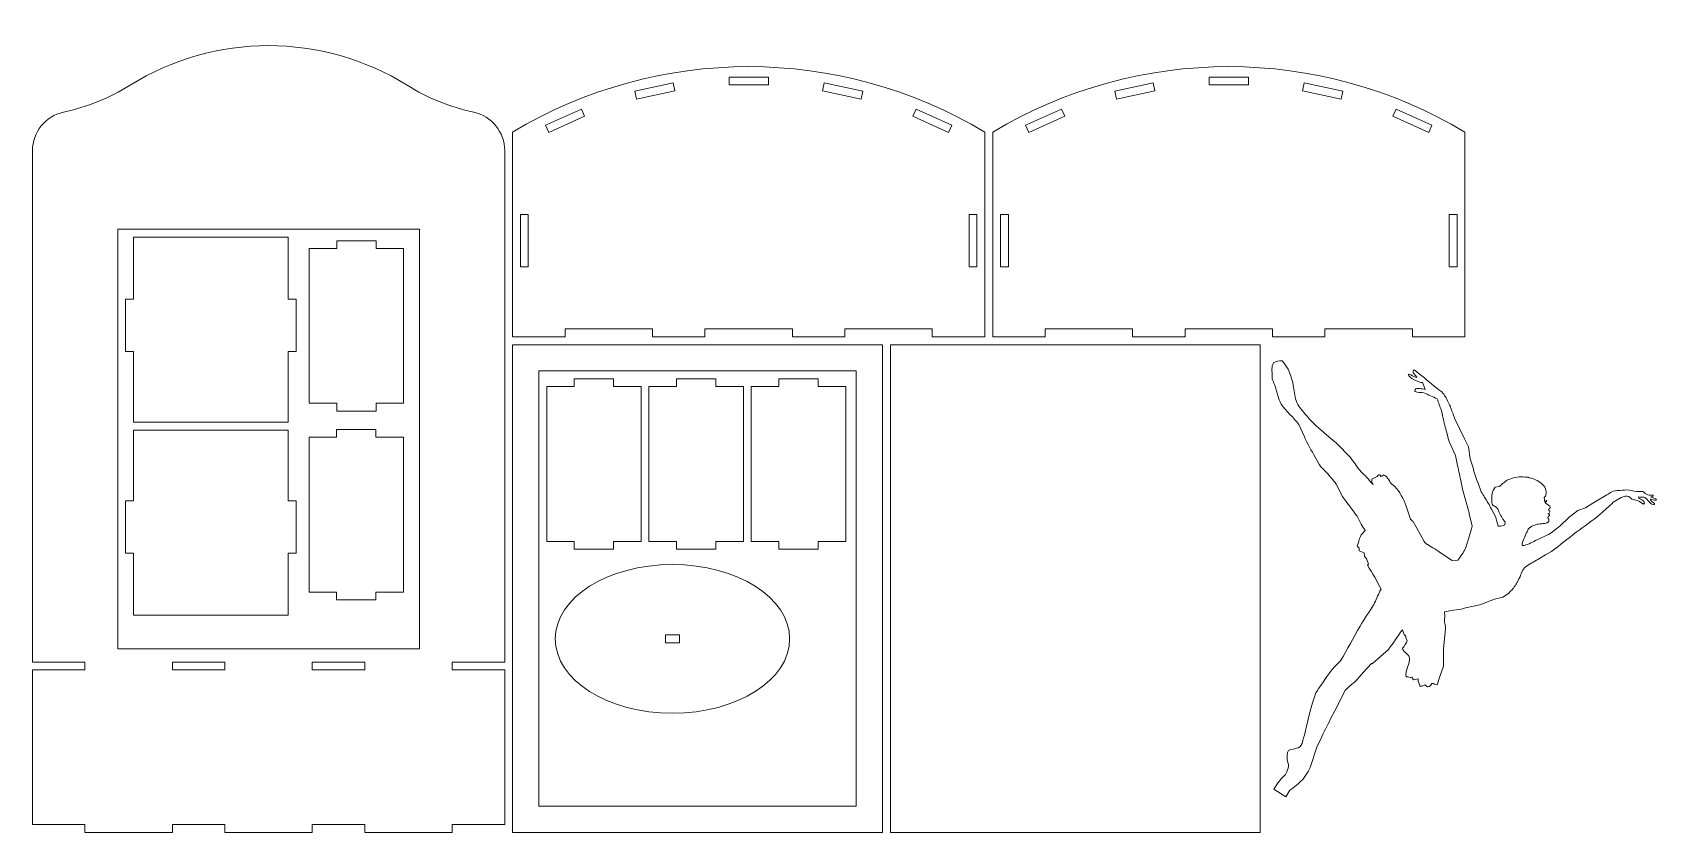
# Model space of a CAD drawing. Header units: millimetres. Extents: x -310 to 310, y -150 to 155.
import ezdxf

# ---------------------------------------------------------------- set-up
doc = ezdxf.new("R2010")
doc.units = ezdxf.units.MM
doc.header["$MEASUREMENT"] = 0
doc.layers.add('Layer 1', color=7, linetype='Continuous')

msp = doc.modelspace()

# ---------------------------------------------------------------- linework, layer by layer
at = {"layer": 'Layer 1', "color": 250, "lineweight": 20}
for points, knots in [([(-129.5221, -147), (-129.5221, -147), (-129.5221, -88), (-129.5221, -88), (-129.5221, -88), (-129.5221, -88), (-149.5221, -88), (-149.5221, -88), (-149.5221, -88), (-149.5221, -88), (-149.5221, -85), (-149.5221, -85), (-149.5221, -85), (-149.5221, -85), (-129.5221, -85), (-129.5221, -85), (-129.5221, -85), (-129.5221, -85), (-129.5221, 109.9851), (-129.5221, 109.9851), (-129.5221, 109.9851), (-129.5221, 117.0475), (-134.4486, 123.1533), (-141.3514, 124.6461), (-141.3514, 124.6461), (-150.3272, 126.5873), (-158.9018, 130.0594), (-166.6993, 134.9103), (-166.6993, 134.9103), (-199.0407, 155.0299), (-240.0035, 155.0299), (-272.3449, 134.9103), (-272.3449, 134.9103), (-280.1424, 130.0594), (-288.717, 126.5873), (-297.6928, 124.6461), (-297.6928, 124.6461), (-304.5956, 123.1533), (-309.5221, 117.0475), (-309.5221, 109.9851), (-309.5221, 109.9851), (-309.5221, 109.9851), (-309.5221, -85), (-309.5221, -85), (-309.5221, -85), (-309.5221, -85), (-289.5221, -85), (-289.5221, -85), (-289.5221, -85), (-289.5221, -85), (-289.5221, -88), (-289.5221, -88), (-289.5221, -88), (-289.5221, -88), (-309.5221, -88), (-309.5221, -88), (-309.5221, -88), (-309.5221, -88), (-309.5221, -147), (-309.5221, -147), (-309.5221, -147), (-309.5221, -147), (-289.5221, -147), (-289.5221, -147), (-289.5221, -147), (-289.5221, -147), (-289.5221, -150), (-289.5221, -150), (-289.5221, -150), (-289.5221, -150), (-256.1888, -150), (-256.1888, -150), (-256.1888, -150), (-256.1888, -150), (-256.1888, -147), (-256.1888, -147), (-256.1888, -147), (-256.1888, -147), (-236.1888, -147), (-236.1888, -147), (-236.1888, -147), (-236.1888, -147), (-236.1888, -150), (-236.1888, -150), (-236.1888, -150), (-236.1888, -150), (-202.8554, -150), (-202.8554, -150), (-202.8554, -150), (-202.8554, -150), (-202.8554, -147), (-202.8554, -147), (-202.8554, -147), (-202.8554, -147), (-182.8554, -147), (-182.8554, -147), (-182.8554, -147), (-182.8554, -147), (-182.8554, -150), (-182.8554, -150), (-182.8554, -150), (-182.8554, -150), (-149.5221, -150), (-149.5221, -150), (-149.5221, -150), (-149.5221, -150), (-149.5221, -147), (-149.5221, -147), (-149.5221, -147), (-149.5221, -147), (-129.5221, -147), (-129.5221, -147)], [0, 0, 0, 0, 0.03448276, 0.03448276, 0.03448276, 0.03448276, 0.06896552, 0.06896552, 0.06896552, 0.06896552, 0.10344828, 0.10344828, 0.10344828, 0.10344828, 0.13793103, 0.13793103, 0.13793103, 0.13793103, 0.17241379, 0.17241379, 0.17241379, 0.17241379, 0.20689655, 0.20689655, 0.20689655, 0.20689655, 0.24137931, 0.24137931, 0.24137931, 0.24137931, 0.27586207, 0.27586207, 0.27586207, 0.27586207, 0.31034483, 0.31034483, 0.31034483, 0.31034483, 0.34482759, 0.34482759, 0.34482759, 0.34482759, 0.37931034, 0.37931034, 0.37931034, 0.37931034, 0.4137931, 0.4137931, 0.4137931, 0.4137931, 0.44827586, 0.44827586, 0.44827586, 0.44827586, 0.48275862, 0.48275862, 0.48275862, 0.48275862, 0.51724138, 0.51724138, 0.51724138, 0.51724138, 0.55172414, 0.55172414, 0.55172414, 0.55172414, 0.5862069, 0.5862069, 0.5862069, 0.5862069, 0.62068966, 0.62068966, 0.62068966, 0.62068966, 0.65517241, 0.65517241, 0.65517241, 0.65517241, 0.68965517, 0.68965517, 0.68965517, 0.68965517, 0.72413793, 0.72413793, 0.72413793, 0.72413793, 0.75862069, 0.75862069, 0.75862069, 0.75862069, 0.79310345, 0.79310345, 0.79310345, 0.79310345, 0.82758621, 0.82758621, 0.82758621, 0.82758621, 0.86206897, 0.86206897, 0.86206897, 0.86206897, 0.89655172, 0.89655172, 0.89655172, 0.89655172, 0.93103448, 0.93103448, 0.93103448, 0.93103448, 1, 1, 1, 1]), ([(53.4779, 117), (53.4779, 117), (53.4779, 39), (53.4779, 39), (53.4779, 39), (53.4779, 39), (33.4779, 39), (33.4779, 39), (33.4779, 39), (33.4779, 39), (33.4779, 42), (33.4779, 42), (33.4779, 42), (33.4779, 42), (0.1446, 42), (0.1446, 42), (0.1446, 42), (0.1446, 42), (0.1446, 39), (0.1446, 39), (0.1446, 39), (0.1446, 39), (-19.8554, 39), (-19.8554, 39), (-19.8554, 39), (-19.8554, 39), (-19.8554, 42), (-19.8554, 42), (-19.8554, 42), (-19.8554, 42), (-53.1888, 42), (-53.1888, 42), (-53.1888, 42), (-53.1888, 42), (-53.1888, 39), (-53.1888, 39), (-53.1888, 39), (-53.1888, 39), (-73.1888, 39), (-73.1888, 39), (-73.1888, 39), (-73.1888, 39), (-73.1888, 42), (-73.1888, 42), (-73.1888, 42), (-73.1888, 42), (-106.5221, 42), (-106.5221, 42), (-106.5221, 42), (-106.5221, 42), (-106.5221, 39), (-106.5221, 39), (-106.5221, 39), (-106.5221, 39), (-126.5221, 39), (-126.5221, 39), (-126.5221, 39), (-126.5221, 39), (-126.5221, 117), (-126.5221, 117), (-126.5221, 117), (-71.1517, 150.3333), (-1.8925, 150.3333), (53.4779, 117)], [0, 0, 0, 0, 0.05882353, 0.05882353, 0.05882353, 0.05882353, 0.11764706, 0.11764706, 0.11764706, 0.11764706, 0.17647059, 0.17647059, 0.17647059, 0.17647059, 0.23529412, 0.23529412, 0.23529412, 0.23529412, 0.29411765, 0.29411765, 0.29411765, 0.29411765, 0.35294118, 0.35294118, 0.35294118, 0.35294118, 0.41176471, 0.41176471, 0.41176471, 0.41176471, 0.47058824, 0.47058824, 0.47058824, 0.47058824, 0.52941176, 0.52941176, 0.52941176, 0.52941176, 0.58823529, 0.58823529, 0.58823529, 0.58823529, 0.64705882, 0.64705882, 0.64705882, 0.64705882, 0.70588235, 0.70588235, 0.70588235, 0.70588235, 0.76470588, 0.76470588, 0.76470588, 0.76470588, 0.82352941, 0.82352941, 0.82352941, 0.82352941, 0.88235294, 0.88235294, 0.88235294, 0.88235294, 1, 1, 1, 1]), ([(56.4779, 117), (56.4779, 117), (56.4779, 39), (56.4779, 39), (56.4779, 39), (56.4779, 39), (76.4779, 39), (76.4779, 39), (76.4779, 39), (76.4779, 39), (76.4779, 42), (76.4779, 42), (76.4779, 42), (76.4779, 42), (109.8112, 42), (109.8112, 42), (109.8112, 42), (109.8112, 42), (109.8112, 39), (109.8112, 39), (109.8112, 39), (109.8112, 39), (129.8112, 39), (129.8112, 39), (129.8112, 39), (129.8112, 39), (129.8112, 42), (129.8112, 42), (129.8112, 42), (129.8112, 42), (163.1446, 42), (163.1446, 42), (163.1446, 42), (163.1446, 42), (163.1446, 39), (163.1446, 39), (163.1446, 39), (163.1446, 39), (183.1446, 39), (183.1446, 39), (183.1446, 39), (183.1446, 39), (183.1446, 42), (183.1446, 42), (183.1446, 42), (183.1446, 42), (216.4779, 42), (216.4779, 42), (216.4779, 42), (216.4779, 42), (216.4779, 39), (216.4779, 39), (216.4779, 39), (216.4779, 39), (236.4779, 39), (236.4779, 39), (236.4779, 39), (236.4779, 39), (236.4779, 117), (236.4779, 117), (236.4779, 117), (181.1075, 150.3333), (111.8483, 150.3333), (56.4779, 117)], [0, 0, 0, 0, 0.05882353, 0.05882353, 0.05882353, 0.05882353, 0.11764706, 0.11764706, 0.11764706, 0.11764706, 0.17647059, 0.17647059, 0.17647059, 0.17647059, 0.23529412, 0.23529412, 0.23529412, 0.23529412, 0.29411765, 0.29411765, 0.29411765, 0.29411765, 0.35294118, 0.35294118, 0.35294118, 0.35294118, 0.41176471, 0.41176471, 0.41176471, 0.41176471, 0.47058824, 0.47058824, 0.47058824, 0.47058824, 0.52941176, 0.52941176, 0.52941176, 0.52941176, 0.58823529, 0.58823529, 0.58823529, 0.58823529, 0.64705882, 0.64705882, 0.64705882, 0.64705882, 0.70588235, 0.70588235, 0.70588235, 0.70588235, 0.76470588, 0.76470588, 0.76470588, 0.76470588, 0.82352941, 0.82352941, 0.82352941, 0.82352941, 0.88235294, 0.88235294, 0.88235294, 0.88235294, 1, 1, 1, 1]), ([(-44.0221, 135.0528), (-44.0221, 135.0528), (-29.0221, 135.0528), (-29.0221, 135.0528), (-29.0221, 135.0528), (-29.0221, 135.0528), (-29.0221, 138.0528), (-29.0221, 138.0528), (-29.0221, 138.0528), (-29.0221, 138.0528), (-44.0221, 138.0528), (-44.0221, 138.0528), (-44.0221, 138.0528), (-44.0221, 138.0528), (-44.0221, 135.0528), (-44.0221, 135.0528)], [0, 0, 0, 0, 0.2, 0.2, 0.2, 0.2, 0.4, 0.4, 0.4, 0.4, 0.6, 0.6, 0.6, 0.6, 1, 1, 1, 1]), ([(153.9779, 135.0528), (153.9779, 135.0528), (138.9779, 135.0528), (138.9779, 135.0528), (138.9779, 135.0528), (138.9779, 135.0528), (138.9779, 138.0528), (138.9779, 138.0528), (138.9779, 138.0528), (138.9779, 138.0528), (153.9779, 138.0528), (153.9779, 138.0528), (153.9779, 138.0528), (153.9779, 138.0528), (153.9779, 135.0528), (153.9779, 135.0528)], [0, 0, 0, 0, 0.2, 0.2, 0.2, 0.2, 0.4, 0.4, 0.4, 0.4, 0.6, 0.6, 0.6, 0.6, 1, 1, 1, 1]), ([(-79.3439, 129.6619), (-79.3439, 129.6619), (-64.6843, 132.8393), (-64.6843, 132.8393), (-64.6843, 132.8393), (-64.6843, 132.8393), (-65.3198, 135.7712), (-65.3198, 135.7712), (-65.3198, 135.7712), (-65.3198, 135.7712), (-79.9794, 132.5938), (-79.9794, 132.5938), (-79.9794, 132.5938), (-79.9794, 132.5938), (-79.3439, 129.6619), (-79.3439, 129.6619)], [0, 0, 0, 0, 0.2, 0.2, 0.2, 0.2, 0.4, 0.4, 0.4, 0.4, 0.6, 0.6, 0.6, 0.6, 1, 1, 1, 1]), ([(-8.3599, 132.8393), (-8.3599, 132.8393), (6.2997, 129.6619), (6.2997, 129.6619), (6.2997, 129.6619), (6.2997, 129.6619), (6.9352, 132.5938), (6.9352, 132.5938), (6.9352, 132.5938), (6.9352, 132.5938), (-7.7244, 135.7712), (-7.7244, 135.7712), (-7.7244, 135.7712), (-7.7244, 135.7712), (-8.3599, 132.8393), (-8.3599, 132.8393)], [0, 0, 0, 0, 0.2, 0.2, 0.2, 0.2, 0.4, 0.4, 0.4, 0.4, 0.6, 0.6, 0.6, 0.6, 1, 1, 1, 1]), ([(118.3157, 132.8393), (118.3157, 132.8393), (103.6561, 129.6619), (103.6561, 129.6619), (103.6561, 129.6619), (103.6561, 129.6619), (103.0206, 132.5938), (103.0206, 132.5938), (103.0206, 132.5938), (103.0206, 132.5938), (117.6802, 135.7712), (117.6802, 135.7712), (117.6802, 135.7712), (117.6802, 135.7712), (118.3157, 132.8393), (118.3157, 132.8393)], [0, 0, 0, 0, 0.2, 0.2, 0.2, 0.2, 0.4, 0.4, 0.4, 0.4, 0.6, 0.6, 0.6, 0.6, 1, 1, 1, 1]), ([(189.2997, 129.6619), (189.2997, 129.6619), (174.6401, 132.8393), (174.6401, 132.8393), (174.6401, 132.8393), (174.6401, 132.8393), (175.2756, 135.7712), (175.2756, 135.7712), (175.2756, 135.7712), (175.2756, 135.7712), (189.9352, 132.5938), (189.9352, 132.5938), (189.9352, 132.5938), (189.9352, 132.5938), (189.2997, 129.6619), (189.2997, 129.6619)], [0, 0, 0, 0, 0.2, 0.2, 0.2, 0.2, 0.4, 0.4, 0.4, 0.4, 0.6, 0.6, 0.6, 0.6, 1, 1, 1, 1]), ([(-112.7223, 116.9112), (-112.7223, 116.9112), (-99.0684, 123.1218), (-99.0684, 123.1218), (-99.0684, 123.1218), (-99.0684, 123.1218), (-100.3105, 125.8526), (-100.3105, 125.8526), (-100.3105, 125.8526), (-100.3105, 125.8526), (-113.9644, 119.642), (-113.9644, 119.642), (-113.9644, 119.642), (-113.9644, 119.642), (-112.7223, 116.9112), (-112.7223, 116.9112)], [0, 0, 0, 0, 0.2, 0.2, 0.2, 0.2, 0.4, 0.4, 0.4, 0.4, 0.6, 0.6, 0.6, 0.6, 1, 1, 1, 1]), ([(27.2663, 125.8526), (27.2663, 125.8526), (26.0242, 123.1218), (26.0242, 123.1218), (26.0242, 123.1218), (26.0242, 123.1218), (39.6781, 116.9112), (39.6781, 116.9112), (39.6781, 116.9112), (39.6781, 116.9112), (40.9202, 119.642), (40.9202, 119.642), (40.9202, 119.642), (40.9202, 119.642), (27.2663, 125.8526), (27.2663, 125.8526)], [0, 0, 0, 0, 0.2, 0.2, 0.2, 0.2, 0.4, 0.4, 0.4, 0.4, 0.6, 0.6, 0.6, 0.6, 1, 1, 1, 1]), ([(82.6895, 125.8526), (82.6895, 125.8526), (83.9316, 123.1218), (83.9316, 123.1218), (83.9316, 123.1218), (83.9316, 123.1218), (70.2777, 116.9112), (70.2777, 116.9112), (70.2777, 116.9112), (70.2777, 116.9112), (69.0356, 119.642), (69.0356, 119.642), (69.0356, 119.642), (69.0356, 119.642), (82.6895, 125.8526), (82.6895, 125.8526)], [0, 0, 0, 0, 0.2, 0.2, 0.2, 0.2, 0.4, 0.4, 0.4, 0.4, 0.6, 0.6, 0.6, 0.6, 1, 1, 1, 1]), ([(222.6781, 116.9112), (222.6781, 116.9112), (209.0242, 123.1218), (209.0242, 123.1218), (209.0242, 123.1218), (209.0242, 123.1218), (210.2663, 125.8526), (210.2663, 125.8526), (210.2663, 125.8526), (210.2663, 125.8526), (223.9202, 119.642), (223.9202, 119.642), (223.9202, 119.642), (223.9202, 119.642), (222.6781, 116.9112), (222.6781, 116.9112)], [0, 0, 0, 0, 0.2, 0.2, 0.2, 0.2, 0.4, 0.4, 0.4, 0.4, 0.6, 0.6, 0.6, 0.6, 1, 1, 1, 1]), ([(-120.5221, 65.6441), (-120.5221, 65.6441), (-120.5221, 85.6441), (-120.5221, 85.6441), (-120.5221, 85.6441), (-120.5221, 85.6441), (-123.5221, 85.6441), (-123.5221, 85.6441), (-123.5221, 85.6441), (-123.5221, 85.6441), (-123.5221, 65.6441), (-123.5221, 65.6441), (-123.5221, 65.6441), (-123.5221, 65.6441), (-120.5221, 65.6441), (-120.5221, 65.6441)], [0, 0, 0, 0, 0.2, 0.2, 0.2, 0.2, 0.4, 0.4, 0.4, 0.4, 0.6, 0.6, 0.6, 0.6, 1, 1, 1, 1]), ([(50.4779, 85.6441), (50.4779, 85.6441), (47.4779, 85.6441), (47.4779, 85.6441), (47.4779, 85.6441), (47.4779, 85.6441), (47.4779, 65.6441), (47.4779, 65.6441), (47.4779, 65.6441), (47.4779, 65.6441), (50.4779, 65.6441), (50.4779, 65.6441), (50.4779, 65.6441), (50.4779, 65.6441), (50.4779, 85.6441), (50.4779, 85.6441)], [0, 0, 0, 0, 0.2, 0.2, 0.2, 0.2, 0.4, 0.4, 0.4, 0.4, 0.6, 0.6, 0.6, 0.6, 1, 1, 1, 1]), ([(59.4779, 85.6441), (59.4779, 85.6441), (62.4779, 85.6441), (62.4779, 85.6441), (62.4779, 85.6441), (62.4779, 85.6441), (62.4779, 65.6441), (62.4779, 65.6441), (62.4779, 65.6441), (62.4779, 65.6441), (59.4779, 65.6441), (59.4779, 65.6441), (59.4779, 65.6441), (59.4779, 65.6441), (59.4779, 85.6441), (59.4779, 85.6441)], [0, 0, 0, 0, 0.2, 0.2, 0.2, 0.2, 0.4, 0.4, 0.4, 0.4, 0.6, 0.6, 0.6, 0.6, 1, 1, 1, 1]), ([(230.4779, 65.6441), (230.4779, 65.6441), (230.4779, 85.6441), (230.4779, 85.6441), (230.4779, 85.6441), (230.4779, 85.6441), (233.4779, 85.6441), (233.4779, 85.6441), (233.4779, 85.6441), (233.4779, 85.6441), (233.4779, 65.6441), (233.4779, 65.6441), (233.4779, 65.6441), (233.4779, 65.6441), (230.4779, 65.6441), (230.4779, 65.6441)], [0, 0, 0, 0, 0.2, 0.2, 0.2, 0.2, 0.4, 0.4, 0.4, 0.4, 0.6, 0.6, 0.6, 0.6, 1, 1, 1, 1]), ([(-162.0221, -80), (-162.0221, -80), (-277.0221, -80), (-277.0221, -80), (-277.0221, -80), (-277.0221, -80), (-277.0221, 80), (-277.0221, 80), (-277.0221, 80), (-277.0221, 80), (-162.0221, 80), (-162.0221, 80), (-162.0221, 80), (-162.0221, 80), (-162.0221, -80), (-162.0221, -80)], [0, 0, 0, 0, 0.2, 0.2, 0.2, 0.2, 0.4, 0.4, 0.4, 0.4, 0.6, 0.6, 0.6, 0.6, 1, 1, 1, 1]), ([(-212.0221, 6.4362), (-212.0221, 6.4362), (-212.0221, 33.356), (-212.0221, 33.356), (-212.0221, 33.356), (-212.0221, 33.356), (-209.0221, 33.356), (-209.0221, 33.356), (-209.0221, 33.356), (-209.0221, 33.356), (-209.0221, 53.356), (-209.0221, 53.356), (-209.0221, 53.356), (-209.0221, 53.356), (-212.0221, 53.356), (-212.0221, 53.356), (-212.0221, 53.356), (-212.0221, 53.356), (-212.0221, 77), (-212.0221, 77), (-212.0221, 77), (-212.0221, 77), (-271.0221, 77), (-271.0221, 77), (-271.0221, 77), (-271.0221, 77), (-271.0221, 53.356), (-271.0221, 53.356), (-271.0221, 53.356), (-271.0221, 53.356), (-274.0221, 53.356), (-274.0221, 53.356), (-274.0221, 53.356), (-274.0221, 53.356), (-274.0221, 33.356), (-274.0221, 33.356), (-274.0221, 33.356), (-274.0221, 33.356), (-271.0221, 33.356), (-271.0221, 33.356), (-271.0221, 33.356), (-271.0221, 33.356), (-271.0221, 6.4362), (-271.0221, 6.4362), (-271.0221, 6.4362), (-271.0221, 6.4362), (-212.0221, 6.4362), (-212.0221, 6.4362)], [0, 0, 0, 0, 0.07692308, 0.07692308, 0.07692308, 0.07692308, 0.15384615, 0.15384615, 0.15384615, 0.15384615, 0.23076923, 0.23076923, 0.23076923, 0.23076923, 0.30769231, 0.30769231, 0.30769231, 0.30769231, 0.38461538, 0.38461538, 0.38461538, 0.38461538, 0.46153846, 0.46153846, 0.46153846, 0.46153846, 0.53846154, 0.53846154, 0.53846154, 0.53846154, 0.61538462, 0.61538462, 0.61538462, 0.61538462, 0.69230769, 0.69230769, 0.69230769, 0.69230769, 0.76923077, 0.76923077, 0.76923077, 0.76923077, 0.84615385, 0.84615385, 0.84615385, 0.84615385, 1, 1, 1, 1]), ([(-178.5621, 10.6499), (-178.5621, 10.6499), (-193.5621, 10.65), (-193.5621, 10.65), (-193.5621, 10.65), (-193.5621, 10.65), (-193.5621, 13.65), (-193.5621, 13.65), (-193.5621, 13.65), (-193.5621, 13.65), (-204.0621, 13.65), (-204.0621, 13.65), (-204.0621, 13.65), (-204.0621, 13.65), (-204.0621, 72.65), (-204.0621, 72.65), (-204.0621, 72.65), (-204.0621, 72.65), (-193.5621, 72.65), (-193.5621, 72.65), (-193.5621, 72.65), (-193.5621, 72.65), (-193.5621, 75.65), (-193.5621, 75.65), (-193.5621, 75.65), (-193.5621, 75.65), (-178.5621, 75.6499), (-178.5621, 75.6499), (-178.5621, 75.6499), (-178.5621, 75.6499), (-178.5621, 72.6499), (-178.5621, 72.6499), (-178.5621, 72.6499), (-178.5621, 72.6499), (-168.062, 72.6499), (-168.062, 72.6499), (-168.062, 72.6499), (-168.062, 72.6499), (-168.0621, 13.6499), (-168.0621, 13.6499), (-168.0621, 13.6499), (-168.0621, 13.6499), (-178.5621, 13.6499), (-178.5621, 13.6499), (-178.5621, 13.6499), (-178.5621, 13.6499), (-178.5621, 10.6499), (-178.5621, 10.6499)], [0, 0, 0, 0, 0.07692308, 0.07692308, 0.07692308, 0.07692308, 0.15384615, 0.15384615, 0.15384615, 0.15384615, 0.23076923, 0.23076923, 0.23076923, 0.23076923, 0.30769231, 0.30769231, 0.30769231, 0.30769231, 0.38461538, 0.38461538, 0.38461538, 0.38461538, 0.46153846, 0.46153846, 0.46153846, 0.46153846, 0.53846154, 0.53846154, 0.53846154, 0.53846154, 0.61538462, 0.61538462, 0.61538462, 0.61538462, 0.69230769, 0.69230769, 0.69230769, 0.69230769, 0.76923077, 0.76923077, 0.76923077, 0.76923077, 0.84615385, 0.84615385, 0.84615385, 0.84615385, 1, 1, 1, 1]), ([(14.4779, 36), (14.4779, 36), (-126.5221, 36), (-126.5221, 36), (-126.5221, 36), (-126.5221, 36), (-126.5221, -150), (-126.5221, -150), (-126.5221, -150), (-126.5221, -150), (14.4779, -150), (14.4779, -150), (14.4779, -150), (14.4779, -150), (14.4779, 36), (14.4779, 36)], [0, 0, 0, 0, 0.2, 0.2, 0.2, 0.2, 0.4, 0.4, 0.4, 0.4, 0.6, 0.6, 0.6, 0.6, 1, 1, 1, 1]), ([(158.4779, 36), (158.4779, 36), (17.4779, 36), (17.4779, 36), (17.4779, 36), (17.4779, 36), (17.4779, -150), (17.4779, -150), (17.4779, -150), (17.4779, -150), (158.4779, -150), (158.4779, -150), (158.4779, -150), (158.4779, -150), (158.4779, 36), (158.4779, 36)], [0, 0, 0, 0, 0.2, 0.2, 0.2, 0.2, 0.4, 0.4, 0.4, 0.4, 0.6, 0.6, 0.6, 0.6, 1, 1, 1, 1]), ([(-116.5221, -140), (-116.5221, -140), (-116.5221, 26), (-116.5221, 26), (-116.5221, 26), (-116.5221, 26), (4.4779, 26), (4.4779, 26), (4.4779, 26), (4.4779, 26), (4.4779, -140), (4.4779, -140), (4.4779, -140), (4.4779, -140), (-116.5221, -140), (-116.5221, -140)], [0, 0, 0, 0, 0.2, 0.2, 0.2, 0.2, 0.4, 0.4, 0.4, 0.4, 0.6, 0.6, 0.6, 0.6, 1, 1, 1, 1]), ([(-88.0221, 23.0001), (-88.0221, 23.0001), (-103.0221, 23), (-103.0221, 23), (-103.0221, 23), (-103.0221, 23), (-103.0221, 20), (-103.0221, 20), (-103.0221, 20), (-103.0221, 20), (-113.5221, 20), (-113.5221, 20), (-113.5221, 20), (-113.5221, 20), (-113.5221, -39), (-113.5221, -39), (-113.5221, -39), (-113.5221, -39), (-103.0221, -39), (-103.0221, -39), (-103.0221, -39), (-103.0221, -39), (-103.0221, -42), (-103.0221, -42), (-103.0221, -42), (-103.0221, -42), (-88.0221, -41.9999), (-88.0221, -41.9999), (-88.0221, -41.9999), (-88.0221, -41.9999), (-88.0221, -38.9999), (-88.0221, -38.9999), (-88.0221, -38.9999), (-88.0221, -38.9999), (-77.522, -38.9999), (-77.522, -38.9999), (-77.522, -38.9999), (-77.522, -38.9999), (-77.5221, 20.0001), (-77.5221, 20.0001), (-77.5221, 20.0001), (-77.5221, 20.0001), (-88.0221, 20.0001), (-88.0221, 20.0001), (-88.0221, 20.0001), (-88.0221, 20.0001), (-88.0221, 23.0001), (-88.0221, 23.0001)], [0, 0, 0, 0, 0.07692308, 0.07692308, 0.07692308, 0.07692308, 0.15384615, 0.15384615, 0.15384615, 0.15384615, 0.23076923, 0.23076923, 0.23076923, 0.23076923, 0.30769231, 0.30769231, 0.30769231, 0.30769231, 0.38461538, 0.38461538, 0.38461538, 0.38461538, 0.46153846, 0.46153846, 0.46153846, 0.46153846, 0.53846154, 0.53846154, 0.53846154, 0.53846154, 0.61538462, 0.61538462, 0.61538462, 0.61538462, 0.69230769, 0.69230769, 0.69230769, 0.69230769, 0.76923077, 0.76923077, 0.76923077, 0.76923077, 0.84615385, 0.84615385, 0.84615385, 0.84615385, 1, 1, 1, 1]), ([(-49.022, 23.0001), (-49.022, 23.0001), (-64.022, 23), (-64.022, 23), (-64.022, 23), (-64.022, 23), (-64.022, 20), (-64.022, 20), (-64.022, 20), (-64.022, 20), (-74.522, 20), (-74.522, 20), (-74.522, 20), (-74.522, 20), (-74.522, -39), (-74.522, -39), (-74.522, -39), (-74.522, -39), (-64.022, -39), (-64.022, -39), (-64.022, -39), (-64.022, -39), (-64.022, -42), (-64.022, -42), (-64.022, -42), (-64.022, -42), (-49.022, -41.9999), (-49.022, -41.9999), (-49.022, -41.9999), (-49.022, -41.9999), (-49.022, -38.9999), (-49.022, -38.9999), (-49.022, -38.9999), (-49.022, -38.9999), (-38.5219, -38.9999), (-38.5219, -38.9999), (-38.5219, -38.9999), (-38.5219, -38.9999), (-38.522, 20.0001), (-38.522, 20.0001), (-38.522, 20.0001), (-38.522, 20.0001), (-49.022, 20.0001), (-49.022, 20.0001), (-49.022, 20.0001), (-49.022, 20.0001), (-49.022, 23.0001), (-49.022, 23.0001)], [0, 0, 0, 0, 0.07692308, 0.07692308, 0.07692308, 0.07692308, 0.15384615, 0.15384615, 0.15384615, 0.15384615, 0.23076923, 0.23076923, 0.23076923, 0.23076923, 0.30769231, 0.30769231, 0.30769231, 0.30769231, 0.38461538, 0.38461538, 0.38461538, 0.38461538, 0.46153846, 0.46153846, 0.46153846, 0.46153846, 0.53846154, 0.53846154, 0.53846154, 0.53846154, 0.61538462, 0.61538462, 0.61538462, 0.61538462, 0.69230769, 0.69230769, 0.69230769, 0.69230769, 0.76923077, 0.76923077, 0.76923077, 0.76923077, 0.84615385, 0.84615385, 0.84615385, 0.84615385, 1, 1, 1, 1]), ([(-10.0219, 23.0001), (-10.0219, 23.0001), (-25.0219, 23), (-25.0219, 23), (-25.0219, 23), (-25.0219, 23), (-25.0219, 20), (-25.0219, 20), (-25.0219, 20), (-25.0219, 20), (-35.5219, 20), (-35.5219, 20), (-35.5219, 20), (-35.5219, 20), (-35.5219, -39), (-35.5219, -39), (-35.5219, -39), (-35.5219, -39), (-25.0219, -39), (-25.0219, -39), (-25.0219, -39), (-25.0219, -39), (-25.0219, -42), (-25.0219, -42), (-25.0219, -42), (-25.0219, -42), (-10.0219, -41.9999), (-10.0219, -41.9999), (-10.0219, -41.9999), (-10.0219, -41.9999), (-10.0219, -38.9999), (-10.0219, -38.9999), (-10.0219, -38.9999), (-10.0219, -38.9999), (0.4782, -38.9999), (0.4782, -38.9999), (0.4782, -38.9999), (0.4782, -38.9999), (0.4781, 20.0001), (0.4781, 20.0001), (0.4781, 20.0001), (0.4781, 20.0001), (-10.0219, 20.0001), (-10.0219, 20.0001), (-10.0219, 20.0001), (-10.0219, 20.0001), (-10.0219, 23.0001), (-10.0219, 23.0001)], [0, 0, 0, 0, 0.07692308, 0.07692308, 0.07692308, 0.07692308, 0.15384615, 0.15384615, 0.15384615, 0.15384615, 0.23076923, 0.23076923, 0.23076923, 0.23076923, 0.30769231, 0.30769231, 0.30769231, 0.30769231, 0.38461538, 0.38461538, 0.38461538, 0.38461538, 0.46153846, 0.46153846, 0.46153846, 0.46153846, 0.53846154, 0.53846154, 0.53846154, 0.53846154, 0.61538462, 0.61538462, 0.61538462, 0.61538462, 0.69230769, 0.69230769, 0.69230769, 0.69230769, 0.76923077, 0.76923077, 0.76923077, 0.76923077, 0.84615385, 0.84615385, 0.84615385, 0.84615385, 1, 1, 1, 1]), ([(-212.0221, 3.4362), (-212.0221, 3.4362), (-212.0221, -23.4836), (-212.0221, -23.4836), (-212.0221, -23.4836), (-212.0221, -23.4836), (-209.0221, -23.4836), (-209.0221, -23.4836), (-209.0221, -23.4836), (-209.0221, -23.4836), (-209.0221, -43.4836), (-209.0221, -43.4836), (-209.0221, -43.4836), (-209.0221, -43.4836), (-212.0221, -43.4836), (-212.0221, -43.4836), (-212.0221, -43.4836), (-212.0221, -43.4836), (-212.0221, -67.1276), (-212.0221, -67.1276), (-212.0221, -67.1276), (-212.0221, -67.1276), (-271.0221, -67.1276), (-271.0221, -67.1276), (-271.0221, -67.1276), (-271.0221, -67.1276), (-271.0221, -43.4836), (-271.0221, -43.4836), (-271.0221, -43.4836), (-271.0221, -43.4836), (-274.0221, -43.4836), (-274.0221, -43.4836), (-274.0221, -43.4836), (-274.0221, -43.4836), (-274.0221, -23.4836), (-274.0221, -23.4836), (-274.0221, -23.4836), (-274.0221, -23.4836), (-271.0221, -23.4836), (-271.0221, -23.4836), (-271.0221, -23.4836), (-271.0221, -23.4836), (-271.0221, 3.4362), (-271.0221, 3.4362), (-271.0221, 3.4362), (-271.0221, 3.4362), (-212.0221, 3.4362), (-212.0221, 3.4362)], [0, 0, 0, 0, 0.07692308, 0.07692308, 0.07692308, 0.07692308, 0.15384615, 0.15384615, 0.15384615, 0.15384615, 0.23076923, 0.23076923, 0.23076923, 0.23076923, 0.30769231, 0.30769231, 0.30769231, 0.30769231, 0.38461538, 0.38461538, 0.38461538, 0.38461538, 0.46153846, 0.46153846, 0.46153846, 0.46153846, 0.53846154, 0.53846154, 0.53846154, 0.53846154, 0.61538462, 0.61538462, 0.61538462, 0.61538462, 0.69230769, 0.69230769, 0.69230769, 0.69230769, 0.76923077, 0.76923077, 0.76923077, 0.76923077, 0.84615385, 0.84615385, 0.84615385, 0.84615385, 1, 1, 1, 1]), ([(-178.6154, -61.3168), (-178.6154, -61.3168), (-193.6154, -61.3167), (-193.6154, -61.3167), (-193.6154, -61.3167), (-193.6154, -61.3167), (-193.6154, -58.3167), (-193.6154, -58.3167), (-193.6154, -58.3167), (-193.6154, -58.3167), (-204.1154, -58.3167), (-204.1154, -58.3167), (-204.1154, -58.3167), (-204.1154, -58.3167), (-204.1154, 0.6833), (-204.1154, 0.6833), (-204.1154, 0.6833), (-204.1154, 0.6833), (-193.6154, 0.6833), (-193.6154, 0.6833), (-193.6154, 0.6833), (-193.6154, 0.6833), (-193.6154, 3.6833), (-193.6154, 3.6833), (-193.6154, 3.6833), (-193.6154, 3.6833), (-178.6154, 3.6832), (-178.6154, 3.6832), (-178.6154, 3.6832), (-178.6154, 3.6832), (-178.6154, 0.6832), (-178.6154, 0.6832), (-178.6154, 0.6832), (-178.6154, 0.6832), (-168.1153, 0.6832), (-168.1153, 0.6832), (-168.1153, 0.6832), (-168.1153, 0.6832), (-168.1154, -58.3168), (-168.1154, -58.3168), (-168.1154, -58.3168), (-168.1154, -58.3168), (-178.6154, -58.3168), (-178.6154, -58.3168), (-178.6154, -58.3168), (-178.6154, -58.3168), (-178.6154, -61.3168), (-178.6154, -61.3168)], [0, 0, 0, 0, 0.07692308, 0.07692308, 0.07692308, 0.07692308, 0.15384615, 0.15384615, 0.15384615, 0.15384615, 0.23076923, 0.23076923, 0.23076923, 0.23076923, 0.30769231, 0.30769231, 0.30769231, 0.30769231, 0.38461538, 0.38461538, 0.38461538, 0.38461538, 0.46153846, 0.46153846, 0.46153846, 0.46153846, 0.53846154, 0.53846154, 0.53846154, 0.53846154, 0.61538462, 0.61538462, 0.61538462, 0.61538462, 0.69230769, 0.69230769, 0.69230769, 0.69230769, 0.76923077, 0.76923077, 0.76923077, 0.76923077, 0.84615385, 0.84615385, 0.84615385, 0.84615385, 1, 1, 1, 1]), ([(-65.5721, -47.8184), (-40.9062, -47.8184), (-20.9105, -60.5171), (-20.9105, -76.1817), (-20.9105, -76.1817), (-20.9105, -91.8463), (-40.9062, -104.545), (-65.5721, -104.545), (-65.5721, -104.545), (-90.238, -104.545), (-110.2337, -91.8463), (-110.2337, -76.1817), (-110.2337, -76.1817), (-110.2337, -60.5171), (-90.238, -47.8184), (-65.5721, -47.8184)], [0, 0, 0, 0, 0.2, 0.2, 0.2, 0.2, 0.4, 0.4, 0.4, 0.4, 0.6, 0.6, 0.6, 0.6, 1, 1, 1, 1]), ([(-68.2553, -74.6817), (-68.2553, -74.6817), (-62.8888, -74.6817), (-62.8888, -74.6817), (-62.8888, -74.6817), (-62.8888, -74.6817), (-62.8888, -77.6817), (-62.8888, -77.6817), (-62.8888, -77.6817), (-62.8888, -77.6817), (-68.2553, -77.6817), (-68.2553, -77.6817), (-68.2553, -77.6817), (-68.2553, -77.6817), (-68.2553, -74.6817), (-68.2553, -74.6817)], [0, 0, 0, 0, 0.2, 0.2, 0.2, 0.2, 0.4, 0.4, 0.4, 0.4, 0.6, 0.6, 0.6, 0.6, 1, 1, 1, 1]), ([(-236.1888, -88), (-236.1888, -88), (-256.1888, -88), (-256.1888, -88), (-256.1888, -88), (-256.1888, -88), (-256.1888, -85), (-256.1888, -85), (-256.1888, -85), (-256.1888, -85), (-236.1888, -85), (-236.1888, -85), (-236.1888, -85), (-236.1888, -85), (-236.1888, -88), (-236.1888, -88)], [0, 0, 0, 0, 0.2, 0.2, 0.2, 0.2, 0.4, 0.4, 0.4, 0.4, 0.6, 0.6, 0.6, 0.6, 1, 1, 1, 1]), ([(-202.8554, -88), (-202.8554, -88), (-202.8554, -85), (-202.8554, -85), (-202.8554, -85), (-202.8554, -85), (-182.8554, -85), (-182.8554, -85), (-182.8554, -85), (-182.8554, -85), (-182.8554, -88), (-182.8554, -88), (-182.8554, -88), (-182.8554, -88), (-202.8554, -88), (-202.8554, -88)], [0, 0, 0, 0, 0.2, 0.2, 0.2, 0.2, 0.4, 0.4, 0.4, 0.4, 0.6, 0.6, 0.6, 0.6, 1, 1, 1, 1])]:
    msp.add_open_spline(points, degree=3, knots=knots, dxfattribs=at)
at = {"layer": 'Layer 1', "color": 250, "lineweight": 9}
msp.add_open_spline([(174.6551, -129.7202), (174.6551, -129.7202), (175.6943, -128.2017), (175.6943, -128.2017), (175.6943, -128.2017), (176.3606, -127.1859), (177.1027, -126.3007), (177.5199, -125.2407), (177.5199, -125.2407), (177.5199, -125.2407), (180.2042, -117.0872), (180.2042, -117.0872), (180.2042, -117.0872), (180.2042, -117.0872), (181.5069, -114.3987), (181.5069, -114.3987), (181.5069, -114.3987), (182.5735, -111.7786), (184.1097, -109.3386), (185.2964, -106.6256), (185.2964, -106.6256), (185.2964, -106.6256), (186.9422, -103.5809), (186.9422, -103.5809), (186.9422, -103.5809), (186.9422, -103.5809), (190.9969, -95.6385), (190.9969, -95.6385), (190.9969, -95.6385), (192.3705, -94.4036), (193.745, -93.1741), (195.1182, -91.9422), (195.1182, -91.9422), (195.1182, -91.9422), (198.9039, -87.7553), (198.9039, -87.7553), (198.9039, -87.7553), (199.5789, -87.0157), (200.26, -86.2785), (200.9355, -85.5382), (200.9355, -85.5382), (200.9841, -85.5854), (201.0337, -85.6291), (201.0766, -85.6728), (201.0766, -85.6728), (201.0766, -85.6728), (207.3879, -80.1716), (207.3879, -80.1716), (207.3879, -80.1716), (209.1339, -77.6787), (210.8852, -75.1887), (212.6377, -72.6978), (212.6377, -72.6978), (212.7727, -72.9418), (212.9016, -73.1909), (212.9898, -73.4435), (212.9898, -73.4435), (212.9898, -73.4435), (213.3664, -74.4702), (213.3664, -74.4702), (213.3664, -74.4702), (213.3664, -74.4702), (214.0042, -75.1519), (214.0042, -75.1519), (214.0042, -75.1519), (214.0184, -75.4478), (214.0329, -75.7445), (214.0426, -76.0363), (214.0426, -76.0363), (214.0426, -76.0363), (214.4638, -76.9077), (214.4638, -76.9077), (214.4638, -76.9077), (214.468, -77.3943), (213.094, -79.2769), (212.737, -79.7499), (212.737, -79.7499), (212.6654, -81.0046), (215.0801, -81.9158), (215.3038, -83.3135), (215.3038, -83.3135), (215.6875, -85.6815), (213.4862, -88.0676), (214.1347, -90.6461), (214.1347, -90.6461), (214.901, -90.578), (215.389, -91.0373), (216.2696, -90.7547), (216.2696, -90.7547), (216.2696, -90.7547), (216.9481, -91.7375), (216.9481, -91.7375), (216.9481, -91.7375), (216.9481, -91.7375), (218.6098, -91.462), (218.6098, -91.462), (218.6098, -91.462), (218.621, -92.5799), (219.2905, -93.3132), (219.3184, -94.2485), (219.3184, -94.2485), (219.9067, -94.277), (220.4791, -94.1459), (221.2209, -93.7064), (221.2209, -93.7064), (221.2209, -93.7064), (222.2692, -94.4202), (222.2692, -94.4202), (222.2692, -94.4202), (223.2061, -94.3722), (223.5714, -93.7519), (223.912, -93.1796), (223.912, -93.1796), (224.6963, -93.1711), (225.2182, -93.5468), (225.9363, -93.6736), (225.9363, -93.6736), (225.9363, -93.6736), (226.9397, -90.4606), (226.9397, -90.4606), (226.9397, -90.4606), (226.9397, -90.4606), (228.3657, -86.6146), (228.3657, -86.6146), (228.3657, -86.6146), (228.3657, -86.6146), (228.3693, -79.8688), (228.3693, -79.8688), (228.3693, -79.8688), (228.3693, -79.8688), (229.1485, -72.296), (229.1485, -72.296), (229.1485, -72.296), (229.1673, -71.4081), (228.7231, -70.5219), (228.674, -69.5789), (228.674, -69.5789), (228.7179, -68.839), (228.7596, -68.1045), (228.8056, -67.3666), (228.8056, -67.3666), (228.8056, -67.3666), (228.7398, -65.9191), (228.7398, -65.9191), (228.7398, -65.9191), (228.7398, -65.9191), (232.0874, -65.2602), (232.0874, -65.2602), (232.0874, -65.2602), (233.5762, -65.113), (235.2304, -64.8143), (236.6486, -64.3568), (236.6486, -64.3568), (236.6486, -64.3568), (242.1226, -63.1276), (242.1226, -63.1276), (242.1226, -63.1276), (242.1226, -63.1276), (247.7662, -61.0455), (247.7662, -61.0455), (247.7662, -61.0455), (247.7662, -61.0455), (250.9981, -60.2339), (250.9981, -60.2339), (250.9981, -60.2339), (250.9981, -60.2339), (253.0905, -58.8703), (253.0905, -58.8703), (253.0905, -58.8703), (253.0905, -58.8703), (253.9604, -57.8962), (253.9604, -57.8962), (253.9604, -57.8962), (254.9008, -56.9635), (255.801, -55.877), (256.4186, -54.4984), (256.4186, -54.4984), (256.7228, -53.9763), (257.0244, -53.4557), (257.3309, -52.9376), (257.3309, -52.9376), (257.7945, -51.7913), (258.3752, -49.5513), (259.6128, -48.6897), (259.6128, -48.6897), (261.1147, -47.6433), (262.7747, -46.7348), (264.3285, -45.847), (264.3285, -45.847), (264.3285, -45.847), (267.2329, -44.1254), (267.2329, -44.1254), (267.2329, -44.1254), (267.2329, -44.1254), (269.4839, -42.8666), (269.4839, -42.8666), (269.4839, -42.8666), (272.6366, -40.4101), (275.7919, -37.956), (278.9424, -35.4984), (278.9424, -35.4984), (282.0114, -33.3136), (285.0592, -31.1763), (288.0946, -28.6611), (288.0946, -28.6611), (289.749, -27.1379), (291.4064, -25.6125), (293.0566, -24.0886), (293.0566, -24.0886), (293.0566, -24.0886), (296.0286, -22.263), (296.0286, -22.263), (296.0286, -22.263), (296.0286, -22.263), (296.068, -22.2852), (296.068, -22.2852), (296.068, -22.2852), (296.0754, -22.2664), (296.0869, -22.2488), (296.0951, -22.2333), (296.0951, -22.2333), (297.1036, -21.8674), (298.1415, -21.5911), (298.9516, -21.915), (298.9516, -21.915), (298.9516, -21.915), (300.1631, -22.8827), (300.1631, -22.8827), (300.1631, -22.8827), (300.8118, -23.0462), (301.461, -23.2097), (302.1137, -23.3698), (302.1137, -23.3698), (303.0809, -23.7272), (303.7218, -24.4834), (304.5225, -24.7761), (304.5225, -24.7761), (304.5225, -24.7761), (304.9861, -24.4693), (304.9861, -24.4693), (304.9861, -24.4693), (304.9216, -23.5234), (303.6568, -23.0214), (302.5982, -22.3744), (302.5982, -22.3744), (302.5982, -22.3744), (302.7964, -22.0721), (302.7964, -22.0721), (302.7964, -22.0721), (303.4192, -22.0981), (304.0391, -22.1256), (304.6663, -22.1577), (304.6663, -22.1577), (305.9096, -22.2263), (306.8312, -24.8603), (308.324, -24.991), (308.324, -24.991), (308.324, -24.991), (308.6849, -24.9682), (308.6849, -24.9682), (308.6849, -24.9682), (308.7126, -24.8418), (308.737, -24.7091), (308.7666, -24.5837), (308.7666, -24.5837), (307.9859, -24.0937), (307.4025, -23.6025), (307.1677, -23.0117), (307.1677, -23.0117), (307.1432, -22.9642), (307.117, -22.9112), (307.0886, -22.8699), (307.0886, -22.8699), (307.8965, -22.9922), (308.5502, -23.2498), (309.2402, -23.3209), (309.2402, -23.3209), (309.2402, -23.3209), (309.522, -22.8912), (309.522, -22.8912), (309.522, -22.8912), (308.8171, -22.6305), (308.1121, -22.372), (307.4073, -22.1187), (307.4073, -22.1187), (307.4073, -22.1187), (307.4487, -22.0556), (307.4487, -22.0556), (307.4487, -22.0556), (307.7074, -21.9633), (307.9749, -21.8765), (308.2357, -21.7865), (308.2357, -21.7865), (308.2357, -21.7865), (308.2793, -21.7201), (308.2793, -21.7201), (308.2793, -21.7201), (308.2664, -21.5988), (308.2605, -21.4777), (308.2545, -21.3547), (308.2545, -21.3547), (307.2003, -21.568), (305.2943, -21.2535), (304.3612, -19.9432), (304.3612, -19.9432), (303.6177, -19.8713), (302.7564, -20.0497), (301.9867, -19.9592), (301.9867, -19.9592), (300.6936, -19.7519), (299.4, -19.5509), (298.1025, -19.3395), (298.1025, -19.3395), (297.0128, -19.456), (295.9297, -19.5435), (294.8472, -19.6272), (294.8472, -19.6272), (294.8472, -19.6272), (293.0059, -19.742), (292.4463, -20.0704), (292.4463, -20.0704), (291.829, -20.4869), (291.2275, -20.927), (290.6348, -21.2661), (290.6348, -21.2661), (290.6348, -21.2661), (285.209, -24.4174), (285.209, -24.4174), (285.209, -24.4174), (285.209, -24.4174), (282.4506, -26.1551), (282.4506, -26.1551), (282.4506, -26.1551), (282.4506, -26.1551), (279.5905, -27.2854), (279.5905, -27.2854), (279.5905, -27.2854), (279.5905, -27.2854), (276.2723, -29.8155), (276.2723, -29.8155), (276.2723, -29.8155), (276.2723, -29.8155), (272.7226, -33.2296), (272.7226, -33.2296), (272.7226, -33.2296), (272.7226, -33.2296), (269.3294, -35.8004), (269.3294, -35.8004), (269.3294, -35.8004), (268.8524, -36.0421), (264.2315, -38.4045), (262.7692, -39.0057), (262.7692, -39.0057), (262.7692, -39.0057), (262.7851, -39.0216), (262.7851, -39.0216), (262.7851, -39.0216), (261.3772, -39.7025), (259.0808, -40.808), (258.3498, -40.6156), (258.3498, -40.6156), (258.3182, -40.5681), (258.2885, -40.518), (258.2561, -40.4723), (258.2561, -40.4723), (258.3916, -38.89), (259.3333, -37.2765), (260.0147, -35.6121), (260.0147, -35.6121), (260.2038, -35.1969), (260.3876, -34.7814), (260.5762, -34.3636), (260.5762, -34.3636), (261.3975, -33.1698), (263.7834, -32.5512), (264.4583, -32.4025), (264.4583, -32.4025), (264.4815, -32.4115), (264.5097, -32.4085), (264.5345, -32.4207), (264.5345, -32.4207), (264.983, -32.3677), (265.5329, -32.3034), (265.7308, -32.2935), (265.7308, -32.2935), (265.7611, -32.2923), (265.7809, -32.2784), (265.8004, -32.264), (265.8004, -32.264), (266.2642, -32.2245), (266.7329, -32.157), (267.204, -32.1143), (267.204, -32.1143), (267.6266, -32.072), (267.9993, -31.9194), (268.216, -31.7033), (268.216, -31.7033), (268.3935, -31.5548), (268.4742, -31.3948), (268.4989, -31.2718), (268.4989, -31.2718), (268.4989, -31.2718), (268.5054, -31.2649), (268.5054, -31.2649), (268.5054, -31.2649), (268.5054, -31.2649), (268.5142, -31.1724), (268.5142, -31.1724), (268.5142, -31.1724), (268.5117, -31.162), (268.5108, -31.159), (268.5145, -31.1482), (268.5145, -31.1482), (268.5152, -30.9746), (268.4775, -30.6743), (268.435, -30.5824), (268.435, -30.5824), (268.3381, -30.3962), (268.1007, -30.1648), (268.1195, -29.9051), (268.1195, -29.9051), (268.1421, -29.4254), (268.5971, -29.458), (268.7078, -29.1037), (268.7078, -29.1037), (268.7389, -28.9979), (268.7252, -28.7533), (268.6066, -28.6826), (268.6066, -28.6826), (268.5375, -28.6373), (268.4713, -28.6079), (268.3813, -28.5752), (268.3813, -28.5752), (268.2907, -28.5389), (268.1782, -28.5116), (268.0614, -28.5123), (268.0614, -28.5123), (268.0584, -28.5091), (268.0521, -28.505), (268.0506, -28.4994), (268.0506, -28.4994), (268.0506, -28.4994), (268.0435, -28.4756), (268.0435, -28.4756), (268.0435, -28.4756), (268.4643, -28.3087), (268.8264, -28.1515), (268.8717, -27.7699), (268.8717, -27.7699), (268.8806, -27.6926), (268.8709, -27.5218), (268.8064, -27.435), (268.8064, -27.435), (268.6854, -27.2856), (268.3304, -27.3227), (268.3262, -27.0246), (268.3262, -27.0246), (268.3191, -26.5791), (268.6101, -26.6946), (268.8334, -26.4203), (268.8334, -26.4203), (268.9364, -26.2956), (269.0137, -26.1116), (269.0256, -25.9363), (269.0256, -25.9363), (269.044, -25.702), (268.6094, -25.4661), (268.4884, -25.3725), (268.4884, -25.3725), (268.2759, -25.2008), (268.0481, -25.0363), (267.8275, -24.8689), (267.8275, -24.8689), (267.6898, -24.7635), (267.5907, -24.6236), (267.4496, -24.5095), (267.4496, -24.5095), (267.2939, -24.3762), (267.0973, -24.2542), (266.9705, -24.0843), (266.9705, -24.0843), (266.9705, -24.0843), (266.9895, -24.0503), (266.9895, -24.0503), (266.9895, -24.0503), (267.1227, -24.0301), (267.2638, -24.0026), (267.3837, -23.9369), (267.3837, -23.9369), (267.5039, -23.8675), (267.7612, -23.5335), (267.714, -23.4017), (267.714, -23.4017), (267.6143, -23.3867), (267.5278, -23.5293), (267.4555, -23.5782), (267.4555, -23.5782), (267.316, -23.6664), (267.0311, -23.6669), (266.9005, -23.6533), (266.9005, -23.6533), (266.9005, -23.6533), (266.8573, -23.637), (266.8573, -23.637), (266.8573, -23.637), (266.7906, -23.4708), (266.8036, -22.9849), (266.7854, -22.7709), (266.7854, -22.7709), (266.7689, -22.6218), (266.6729, -22.4232), (266.7156, -22.3126), (266.7156, -22.3126), (266.7572, -22.2101), (266.8852, -22.1209), (266.9471, -22.0313), (266.9471, -22.0313), (267.0862, -21.83), (267.2131, -21.573), (267.2883, -21.3363), (267.2883, -21.3363), (267.4169, -20.9573), (267.4746, -20.5329), (267.4657, -20.0906), (267.4657, -20.0906), (267.4671, -19.9161), (267.4293, -19.7382), (267.377, -19.5612), (267.377, -19.5612), (267.3918, -18.7167), (266.7009, -17.88), (265.9929, -17.2445), (265.9929, -17.2445), (265.1385, -16.4323), (263.419, -15.1341), (260.988, -14.7666), (260.988, -14.7666), (260.988, -14.7666), (260.6238, -14.5772), (260.6238, -14.5772), (260.6238, -14.5772), (260.6238, -14.5772), (259.4368, -14.4541), (259.4368, -14.4541), (259.4368, -14.4541), (257.2676, -14.2127), (255.5117, -14.5309), (253.5583, -15.301), (253.5583, -15.301), (253.5583, -15.301), (252.5236, -15.7025), (252.5236, -15.7025), (252.5236, -15.7025), (251.9666, -16.1191), (251.412, -16.541), (250.8511, -16.9582), (250.8511, -16.9582), (250.3627, -17.3591), (250.1138, -17.833), (249.6087, -18.0311), (249.6087, -18.0311), (249.6087, -18.0311), (248.0815, -18.303), (248.0815, -18.303), (248.0815, -18.303), (248.0815, -18.303), (247.209, -19.5777), (247.209, -19.5777), (247.209, -19.5777), (246.7522, -20.968), (246.4979, -23.6008), (246.8528, -24.82), (246.8528, -24.82), (246.9716, -25.2537), (248.4685, -25.8797), (248.796, -26.3258), (248.796, -26.3258), (249.2848, -26.9904), (249.4602, -27.8234), (249.7851, -28.5181), (249.7851, -28.5181), (250.1864, -29.202), (250.5809, -29.8891), (250.983, -30.5749), (250.983, -30.5749), (251.2508, -30.8948), (251.5174, -31.2069), (251.7841, -31.5267), (251.7841, -31.5267), (251.7841, -31.5267), (251.7651, -32.6712), (251.7651, -32.6712), (251.7651, -32.6712), (251.1416, -32.9757), (250.1407, -33.2901), (249.4548, -33.1961), (249.4548, -33.1961), (249.366, -33.2175), (249.2777, -33.2354), (249.1856, -33.2542), (249.1856, -33.2542), (249.049, -32.7628), (248.9045, -32.2719), (248.7633, -31.7801), (248.7633, -31.7801), (248.7633, -31.7801), (248.148, -29.4868), (248.148, -29.4868), (248.148, -29.4868), (248.148, -29.4868), (246.59, -26.6914), (246.59, -26.6914), (246.59, -26.6914), (245.8403, -25.1919), (244.926, -23.6093), (243.9973, -22.1761), (243.9973, -22.1761), (243.5762, -21.5038), (243.1621, -20.831), (242.7402, -20.1571), (242.7402, -20.1571), (242.7402, -20.1571), (241.517, -16.848), (241.517, -16.848), (241.517, -16.848), (240.3358, -13.796), (239.4992, -10.5945), (238.5231, -7.4812), (238.5231, -7.4812), (238.5231, -7.4812), (237.907, -2.953), (237.907, -2.953), (237.907, -2.953), (237.907, -2.953), (236.3353, 0.1186), (236.3353, 0.1186), (236.3353, 0.1186), (236.3353, 0.1186), (232.5678, 7.9505), (232.5678, 7.9505), (232.5678, 7.9505), (232.0177, 9.4011), (231.4612, 10.8563), (230.907, 12.3062), (230.907, 12.3062), (230.907, 12.3062), (230.9548, 12.3269), (230.9548, 12.3269), (230.9548, 12.3269), (230.8496, 12.5451), (230.754, 12.7601), (230.6526, 12.9786), (230.6526, 12.9786), (230.6414, 13.0045), (230.6345, 13.031), (230.6205, 13.0598), (230.6205, 13.0598), (230.6205, 13.0598), (230.6127, 13.0639), (230.6127, 13.0639), (230.6127, 13.0639), (229.9614, 14.475), (229.3389, 15.895), (228.4264, 17.1127), (228.4264, 17.1127), (227.5042, 18.3514), (225.9947, 19.1274), (224.8224, 20.1356), (224.8224, 20.1356), (222.3202, 22.2818), (219.7472, 24.3569), (217.1259, 26.3935), (217.1259, 26.3935), (216.7637, 26.2275), (216.6185, 25.5981), (216.8274, 25.1558), (216.8274, 25.1558), (216.8274, 25.1558), (218.1814, 23.5498), (218.1814, 23.5498), (218.1814, 23.5498), (218.1814, 23.5498), (218.1807, 23.4826), (218.1807, 23.4826), (218.1807, 23.4826), (216.9242, 23.6415), (216.138, 24.4443), (215.0975, 24.7665), (215.0975, 24.7665), (215.0273, 24.702), (214.9594, 24.632), (214.8897, 24.5657), (214.8897, 24.5657), (214.9746, 23.3488), (218.9007, 21.6645), (220.3589, 21.5155), (220.3589, 21.5155), (220.6215, 20.7573), (221.0656, 19.8283), (221.3507, 18.948), (221.3507, 18.948), (220.2385, 19.0472), (218.1253, 19.8645), (217.4888, 18.7985), (217.4888, 18.7985), (217.354, 18.6405), (217.3131, 18.4828), (217.4104, 18.2498), (217.4104, 18.2498), (217.5059, 18.1197), (217.4167, 18.2094), (217.5451, 18.1084), (217.5451, 18.1084), (218.336, 17.5853), (219.813, 17.9422), (220.8451, 17.6425), (220.8451, 17.6425), (222.5414, 16.8837), (224.2294, 16.1206), (225.9174, 15.3598), (225.9174, 15.3598), (226.458, 13.8804), (226.9781, 12.4101), (227.5079, 10.9492), (227.5079, 10.9492), (227.7466, 10.0677), (227.9323, 9.1894), (228.1211, 8.2844), (228.1211, 8.2844), (228.53, 6.3265), (228.9822, 4.3278), (229.5966, 2.4176), (229.5966, 2.4176), (229.8769, 1.3002), (230.154, 0.1773), (230.4332, -0.9419), (230.4332, -0.9419), (230.4332, -0.9419), (232.872, -6.2827), (232.872, -6.2827), (232.872, -6.2827), (232.872, -6.2827), (233.5373, -9.3797), (233.5373, -9.3797), (233.5373, -9.3797), (233.9967, -11.4675), (234.4503, -13.5508), (234.9063, -15.6383), (234.9063, -15.6383), (234.9063, -15.6383), (235.5975, -19.0561), (235.5975, -19.0561), (235.5975, -19.0561), (235.5975, -19.0561), (237.8583, -27.2502), (237.8583, -27.2502), (237.8583, -27.2502), (237.9891, -27.8508), (238.1245, -28.4531), (238.2545, -29.0556), (238.2545, -29.0556), (238.2545, -29.0556), (239.2621, -33.2225), (239.2621, -33.2225), (239.2621, -33.2225), (239.1708, -33.5612), (239.0731, -33.8933), (238.9831, -34.2314), (238.9831, -34.2314), (238.7391, -35.3693), (238.3737, -36.4566), (237.9538, -37.6824), (237.9538, -37.6824), (237.9538, -37.6824), (236.6523, -41.7241), (236.6523, -41.7241), (236.6523, -41.7241), (236.1794, -42.999), (234.623, -44.9185), (233.8122, -46.1093), (233.8122, -46.1093), (233.8122, -46.1093), (231.6704, -46.3223), (231.6704, -46.3223), (231.6704, -46.3223), (231.6704, -46.3223), (226.456, -42.8664), (226.456, -42.8664), (226.456, -42.8664), (225.7895, -42.2581), (224.4156, -41.4292), (223.5654, -41.0453), (223.5654, -41.0453), (223.5654, -41.0453), (222.229, -40.249), (222.229, -40.249), (222.229, -40.249), (222.2069, -40.2143), (222.1794, -40.182), (222.154, -40.1466), (222.154, -40.1466), (221.6914, -39.9589), (221.262, -39.6172), (220.9487, -39.0499), (220.9487, -39.0499), (220.9487, -39.0499), (216.704, -31.4287), (216.704, -31.4287), (216.704, -31.4287), (216.4339, -31.2288), (216.146, -30.9472), (215.8047, -30.4993), (215.8047, -30.4993), (215.8047, -30.4993), (214.1375, -25.5249), (214.1375, -25.5249), (214.1375, -25.5249), (213.1432, -22.824), (211.5462, -19.958), (209.7736, -18.0323), (209.7736, -18.0323), (209.7736, -18.0323), (208.5672, -17.1472), (208.5672, -17.1472), (208.5672, -17.1472), (207.5103, -15.9707), (206.7537, -13.9166), (205.4433, -13.6324), (205.4433, -13.6324), (205.0154, -13.922), (204.9514, -14.0455), (204.458, -14.3102), (204.458, -14.3102), (204.458, -14.3102), (203.9929, -13.596), (203.9929, -13.596), (203.9929, -13.596), (203.9929, -13.596), (203.6639, -13.5836), (203.6639, -13.5836), (203.6639, -13.5836), (203.2789, -13.5985), (203.3106, -14.0032), (203.0582, -14.2448), (203.0582, -14.2448), (203.0582, -14.2448), (201.0016, -15.3261), (201.0016, -15.3261), (201.0016, -15.3261), (200.8237, -15.9023), (201.0915, -16.6678), (201.5394, -17.3583), (201.5394, -17.3583), (200.5664, -16.2629), (199.55, -15.1729), (198.5365, -14.0677), (198.5365, -14.0677), (197.8252, -13.3419), (197.1064, -12.6114), (196.386, -11.8866), (196.386, -11.8866), (195.2116, -10.2655), (194.039, -8.6472), (192.8627, -7.0299), (192.8627, -7.0299), (192.8627, -7.0299), (187.52, -1.5971), (187.52, -1.5971), (187.52, -1.5971), (187.52, -1.5971), (184.6311, 0.8739), (184.6311, 0.8739), (184.6311, 0.8739), (184.6311, 0.8739), (179.7428, 5.0035), (179.7428, 5.0035), (179.7428, 5.0035), (177.3792, 7.348), (175.1017, 9.9977), (173.2431, 12.5496), (173.2431, 12.5496), (171.9341, 14.3391), (171.6454, 16.3718), (171.4438, 18.3939), (171.4438, 18.3939), (171.4438, 18.3939), (171.0059, 20.4915), (171.0059, 20.4915), (171.0059, 20.4915), (170.7555, 23.0668), (169.1133, 27.7433), (166.8085, 29.8377), (166.8085, 29.8377), (165.5108, 29.9906), (164.6553, 29.664), (163.5123, 29.1083), (163.5123, 29.1083), (162.6493, 27.5041), (162.9726, 25.7629), (163.021, 24.302), (163.021, 24.302), (163.0264, 23.8354), (163.0276, 23.3733), (163.0338, 22.9056), (163.0338, 22.9056), (163.3241, 22.2146), (163.6121, 21.5217), (163.9071, 20.8311), (163.9071, 20.8311), (164.3449, 19.4208), (164.7866, 18.0159), (165.222, 16.6105), (165.222, 16.6105), (165.5815, 15.5361), (165.7956, 14.3945), (166.457, 13.3724), (166.457, 13.3724), (168.2227, 10.6446), (171.3552, 8.2271), (173.1405, 5.5185), (173.1405, 5.5185), (173.1405, 5.5185), (175.2776, 0.8409), (175.2776, 0.8409), (175.2776, 0.8409), (176.5116, -1.8209), (177.9508, -4.3386), (179.4336, -6.9342), (179.4336, -6.9342), (179.4336, -6.9342), (181.0181, -9.7499), (181.0181, -9.7499), (181.0181, -9.7499), (181.7555, -10.8306), (182.7711, -11.7211), (183.7164, -12.7526), (183.7164, -12.7526), (185.0364, -14.1937), (186.334, -15.6664), (187.3788, -17.1554), (187.3788, -17.1554), (187.3788, -17.1554), (189.7715, -21.8488), (189.7715, -21.8488), (189.7715, -21.8488), (191.6438, -24.3667), (193.519, -26.8778), (195.3926, -29.3912), (195.3926, -29.3912), (195.9127, -30.4), (196.4305, -31.4108), (196.9515, -32.4182), (196.9515, -32.4182), (197.4446, -33.2361), (197.9374, -34.0533), (198.4254, -34.8703), (198.4254, -34.8703), (197.7853, -35.6031), (197.0226, -36.3044), (196.6392, -37.0826), (196.6392, -37.0826), (196.0965, -38.1725), (196.1815, -39.6387), (195.3722, -40.6414), (195.3722, -40.6414), (195.5982, -41.2457), (196.0635, -41.2996), (196.1793, -41.6193), (196.1793, -41.6193), (196.1793, -41.6193), (196.1182, -42.5601), (196.1182, -42.5601), (196.1182, -42.5601), (196.1182, -42.5601), (198.0854, -43.409), (198.0854, -43.409), (198.0854, -43.409), (198.1688, -43.8811), (198.064, -44.5979), (198.4131, -45.0459), (198.4131, -45.0459), (198.4131, -45.0459), (199.0196, -45.5531), (199.0196, -45.5531), (199.0196, -45.5531), (199.0196, -45.5531), (199.6968, -47.7013), (199.6968, -47.7013), (199.6968, -47.7013), (199.569, -47.84), (199.436, -47.9744), (199.3078, -48.1108), (199.3078, -48.1108), (201.3435, -51.0183), (202.9939, -54.1106), (204.5255, -57.2699), (204.5255, -57.2699), (204.5255, -57.2699), (204.1002, -57.9664), (204.1002, -57.9664), (204.1002, -57.9664), (203.314, -59.7028), (202.5194, -61.3227), (201.7942, -63.0086), (201.7942, -63.0086), (200.0387, -65.765), (198.2846, -68.5217), (196.5278, -71.274), (196.5278, -71.274), (194.0589, -75.6852), (191.5879, -80.0936), (189.125, -84.5033), (189.125, -84.5033), (189.125, -84.5033), (186.4689, -87.0767), (186.4689, -87.0767), (186.4689, -87.0767), (185.5184, -88.3327), (184.5681, -89.5832), (183.6223, -90.839), (183.6223, -90.839), (183.6223, -90.839), (182.1542, -93.0773), (182.1542, -93.0773), (182.1542, -93.0773), (181.3321, -94.2861), (180.5102, -95.4938), (179.6913, -96.7079), (179.6913, -96.7079), (177.6533, -101.7898), (176.822, -106.7708), (175.5887, -111.7862), (175.5887, -111.7862), (175.2051, -113.1927), (174.8204, -114.5991), (174.4403, -116.0054), (174.4403, -116.0054), (173.5337, -118.3253), (171.1452, -117.8695), (169.8059, -118.4827), (169.8059, -118.4827), (169.6344, -118.5457), (169.4618, -118.6152), (169.2911, -118.6849), (169.2911, -118.6849), (168.6284, -119.2917), (168.6253, -121.9284), (168.793, -122.4446), (168.793, -122.4446), (168.793, -122.4446), (169.3029, -124.1267), (169.3029, -124.1267), (169.3029, -124.1267), (169.3439, -125.0897), (168.9949, -125.8049), (168.5574, -126.9172), (168.5574, -126.9172), (168.5574, -126.9172), (168.1418, -127.8375), (168.1418, -127.8375), (168.1418, -127.8375), (167.3179, -128.7567), (166.1972, -129.7983), (165.3233, -130.9117), (165.3233, -130.9117), (165.3233, -130.9117), (163.678, -133.4203), (163.678, -133.4203), (163.678, -133.4203), (163.678, -133.4203), (168.1654, -136.3635), (168.1654, -136.3635), (168.1654, -136.3635), (168.1654, -136.3635), (169.8107, -133.8549), (169.8107, -133.8549), (169.8107, -133.8549), (171.4877, -132.7189), (173.1656, -131.2042), (174.6551, -129.7202)], degree=3, knots=[0, 0, 0, 0, 0.00369004, 0.00369004, 0.00369004, 0.00369004, 0.00738007, 0.00738007, 0.00738007, 0.00738007, 0.01107011, 0.01107011, 0.01107011, 0.01107011, 0.01476015, 0.01476015, 0.01476015, 0.01476015, 0.01845018, 0.01845018, 0.01845018, 0.01845018, 0.02214022, 0.02214022, 0.02214022, 0.02214022, 0.02583026, 0.02583026, 0.02583026, 0.02583026, 0.0295203, 0.0295203, 0.0295203, 0.0295203, 0.03321033, 0.03321033, 0.03321033, 0.03321033, 0.03690037, 0.03690037, 0.03690037, 0.03690037, 0.04059041, 0.04059041, 0.04059041, 0.04059041, 0.04428044, 0.04428044, 0.04428044, 0.04428044, 0.04797048, 0.04797048, 0.04797048, 0.04797048, 0.05166052, 0.05166052, 0.05166052, 0.05166052, 0.05535055, 0.05535055, 0.05535055, 0.05535055, 0.05904059, 0.05904059, 0.05904059, 0.05904059, 0.06273063, 0.06273063, 0.06273063, 0.06273063, 0.06642066, 0.06642066, 0.06642066, 0.06642066, 0.0701107, 0.0701107, 0.0701107, 0.0701107, 0.07380074, 0.07380074, 0.07380074, 0.07380074, 0.07749077, 0.07749077, 0.07749077, 0.07749077, 0.08118081, 0.08118081, 0.08118081, 0.08118081, 0.08487085, 0.08487085, 0.08487085, 0.08487085, 0.08856089, 0.08856089, 0.08856089, 0.08856089, 0.09225092, 0.09225092, 0.09225092, 0.09225092, 0.09594096, 0.09594096, 0.09594096, 0.09594096, 0.099631, 0.099631, 0.099631, 0.099631, 0.10332103, 0.10332103, 0.10332103, 0.10332103, 0.10701107, 0.10701107, 0.10701107, 0.10701107, 0.11070111, 0.11070111, 0.11070111, 0.11070111, 0.11439114, 0.11439114, 0.11439114, 0.11439114, 0.11808118, 0.11808118, 0.11808118, 0.11808118, 0.12177122, 0.12177122, 0.12177122, 0.12177122, 0.12546125, 0.12546125, 0.12546125, 0.12546125, 0.12915129, 0.12915129, 0.12915129, 0.12915129, 0.13284133, 0.13284133, 0.13284133, 0.13284133, 0.13653137, 0.13653137, 0.13653137, 0.13653137, 0.1402214, 0.1402214, 0.1402214, 0.1402214, 0.14391144, 0.14391144, 0.14391144, 0.14391144, 0.14760148, 0.14760148, 0.14760148, 0.14760148, 0.15129151, 0.15129151, 0.15129151, 0.15129151, 0.15498155, 0.15498155, 0.15498155, 0.15498155, 0.15867159, 0.15867159, 0.15867159, 0.15867159, 0.16236162, 0.16236162, 0.16236162, 0.16236162, 0.16605166, 0.16605166, 0.16605166, 0.16605166, 0.1697417, 0.1697417, 0.1697417, 0.1697417, 0.17343173, 0.17343173, 0.17343173, 0.17343173, 0.17712177, 0.17712177, 0.17712177, 0.17712177, 0.18081181, 0.18081181, 0.18081181, 0.18081181, 0.18450185, 0.18450185, 0.18450185, 0.18450185, 0.18819188, 0.18819188, 0.18819188, 0.18819188, 0.19188192, 0.19188192, 0.19188192, 0.19188192, 0.19557196, 0.19557196, 0.19557196, 0.19557196, 0.19926199, 0.19926199, 0.19926199, 0.19926199, 0.20295203, 0.20295203, 0.20295203, 0.20295203, 0.20664207, 0.20664207, 0.20664207, 0.20664207, 0.2103321, 0.2103321, 0.2103321, 0.2103321, 0.21402214, 0.21402214, 0.21402214, 0.21402214, 0.21771218, 0.21771218, 0.21771218, 0.21771218, 0.22140221, 0.22140221, 0.22140221, 0.22140221, 0.22509225, 0.22509225, 0.22509225, 0.22509225, 0.22878229, 0.22878229, 0.22878229, 0.22878229, 0.23247232, 0.23247232, 0.23247232, 0.23247232, 0.23616236, 0.23616236, 0.23616236, 0.23616236, 0.2398524, 0.2398524, 0.2398524, 0.2398524, 0.24354244, 0.24354244, 0.24354244, 0.24354244, 0.24723247, 0.24723247, 0.24723247, 0.24723247, 0.25092251, 0.25092251, 0.25092251, 0.25092251, 0.25461255, 0.25461255, 0.25461255, 0.25461255, 0.25830258, 0.25830258, 0.25830258, 0.25830258, 0.26199262, 0.26199262, 0.26199262, 0.26199262, 0.26568266, 0.26568266, 0.26568266, 0.26568266, 0.26937269, 0.26937269, 0.26937269, 0.26937269, 0.27306273, 0.27306273, 0.27306273, 0.27306273, 0.27675277, 0.27675277, 0.27675277, 0.27675277, 0.2804428, 0.2804428, 0.2804428, 0.2804428, 0.28413284, 0.28413284, 0.28413284, 0.28413284, 0.28782288, 0.28782288, 0.28782288, 0.28782288, 0.29151292, 0.29151292, 0.29151292, 0.29151292, 0.29520295, 0.29520295, 0.29520295, 0.29520295, 0.29889299, 0.29889299, 0.29889299, 0.29889299, 0.30258303, 0.30258303, 0.30258303, 0.30258303, 0.30627306, 0.30627306, 0.30627306, 0.30627306, 0.3099631, 0.3099631, 0.3099631, 0.3099631, 0.31365314, 0.31365314, 0.31365314, 0.31365314, 0.31734317, 0.31734317, 0.31734317, 0.31734317, 0.32103321, 0.32103321, 0.32103321, 0.32103321, 0.32472325, 0.32472325, 0.32472325, 0.32472325, 0.32841328, 0.32841328, 0.32841328, 0.32841328, 0.33210332, 0.33210332, 0.33210332, 0.33210332, 0.33579336, 0.33579336, 0.33579336, 0.33579336, 0.33948339, 0.33948339, 0.33948339, 0.33948339, 0.34317343, 0.34317343, 0.34317343, 0.34317343, 0.34686347, 0.34686347, 0.34686347, 0.34686347, 0.35055351, 0.35055351, 0.35055351, 0.35055351, 0.35424354, 0.35424354, 0.35424354, 0.35424354, 0.35793358, 0.35793358, 0.35793358, 0.35793358, 0.36162362, 0.36162362, 0.36162362, 0.36162362, 0.36531365, 0.36531365, 0.36531365, 0.36531365, 0.36900369, 0.36900369, 0.36900369, 0.36900369, 0.37269373, 0.37269373, 0.37269373, 0.37269373, 0.37638376, 0.37638376, 0.37638376, 0.37638376, 0.3800738, 0.3800738, 0.3800738, 0.3800738, 0.38376384, 0.38376384, 0.38376384, 0.38376384, 0.38745387, 0.38745387, 0.38745387, 0.38745387, 0.39114391, 0.39114391, 0.39114391, 0.39114391, 0.39483395, 0.39483395, 0.39483395, 0.39483395, 0.39852399, 0.39852399, 0.39852399, 0.39852399, 0.40221402, 0.40221402, 0.40221402, 0.40221402, 0.40590406, 0.40590406, 0.40590406, 0.40590406, 0.4095941, 0.4095941, 0.4095941, 0.4095941, 0.41328413, 0.41328413, 0.41328413, 0.41328413, 0.41697417, 0.41697417, 0.41697417, 0.41697417, 0.42066421, 0.42066421, 0.42066421, 0.42066421, 0.42435424, 0.42435424, 0.42435424, 0.42435424, 0.42804428, 0.42804428, 0.42804428, 0.42804428, 0.43173432, 0.43173432, 0.43173432, 0.43173432, 0.43542435, 0.43542435, 0.43542435, 0.43542435, 0.43911439, 0.43911439, 0.43911439, 0.43911439, 0.44280443, 0.44280443, 0.44280443, 0.44280443, 0.44649446, 0.44649446, 0.44649446, 0.44649446, 0.4501845, 0.4501845, 0.4501845, 0.4501845, 0.45387454, 0.45387454, 0.45387454, 0.45387454, 0.45756458, 0.45756458, 0.45756458, 0.45756458, 0.46125461, 0.46125461, 0.46125461, 0.46125461, 0.46494465, 0.46494465, 0.46494465, 0.46494465, 0.46863469, 0.46863469, 0.46863469, 0.46863469, 0.47232472, 0.47232472, 0.47232472, 0.47232472, 0.47601476, 0.47601476, 0.47601476, 0.47601476, 0.4797048, 0.4797048, 0.4797048, 0.4797048, 0.48339483, 0.48339483, 0.48339483, 0.48339483, 0.48708487, 0.48708487, 0.48708487, 0.48708487, 0.49077491, 0.49077491, 0.49077491, 0.49077491, 0.49446494, 0.49446494, 0.49446494, 0.49446494, 0.49815498, 0.49815498, 0.49815498, 0.49815498, 0.50184502, 0.50184502, 0.50184502, 0.50184502, 0.50553506, 0.50553506, 0.50553506, 0.50553506, 0.50922509, 0.50922509, 0.50922509, 0.50922509, 0.51291513, 0.51291513, 0.51291513, 0.51291513, 0.51660517, 0.51660517, 0.51660517, 0.51660517, 0.5202952, 0.5202952, 0.5202952, 0.5202952, 0.52398524, 0.52398524, 0.52398524, 0.52398524, 0.52767528, 0.52767528, 0.52767528, 0.52767528, 0.53136531, 0.53136531, 0.53136531, 0.53136531, 0.53505535, 0.53505535, 0.53505535, 0.53505535, 0.53874539, 0.53874539, 0.53874539, 0.53874539, 0.54243542, 0.54243542, 0.54243542, 0.54243542, 0.54612546, 0.54612546, 0.54612546, 0.54612546, 0.5498155, 0.5498155, 0.5498155, 0.5498155, 0.55350554, 0.55350554, 0.55350554, 0.55350554, 0.55719557, 0.55719557, 0.55719557, 0.55719557, 0.56088561, 0.56088561, 0.56088561, 0.56088561, 0.56457565, 0.56457565, 0.56457565, 0.56457565, 0.56826568, 0.56826568, 0.56826568, 0.56826568, 0.57195572, 0.57195572, 0.57195572, 0.57195572, 0.57564576, 0.57564576, 0.57564576, 0.57564576, 0.57933579, 0.57933579, 0.57933579, 0.57933579, 0.58302583, 0.58302583, 0.58302583, 0.58302583, 0.58671587, 0.58671587, 0.58671587, 0.58671587, 0.5904059, 0.5904059, 0.5904059, 0.5904059, 0.59409594, 0.59409594, 0.59409594, 0.59409594, 0.59778598, 0.59778598, 0.59778598, 0.59778598, 0.60147601, 0.60147601, 0.60147601, 0.60147601, 0.60516605, 0.60516605, 0.60516605, 0.60516605, 0.60885609, 0.60885609, 0.60885609, 0.60885609, 0.61254613, 0.61254613, 0.61254613, 0.61254613, 0.61623616, 0.61623616, 0.61623616, 0.61623616, 0.6199262, 0.6199262, 0.6199262, 0.6199262, 0.62361624, 0.62361624, 0.62361624, 0.62361624, 0.62730627, 0.62730627, 0.62730627, 0.62730627, 0.63099631, 0.63099631, 0.63099631, 0.63099631, 0.63468635, 0.63468635, 0.63468635, 0.63468635, 0.63837638, 0.63837638, 0.63837638, 0.63837638, 0.64206642, 0.64206642, 0.64206642, 0.64206642, 0.64575646, 0.64575646, 0.64575646, 0.64575646, 0.64944649, 0.64944649, 0.64944649, 0.64944649, 0.65313653, 0.65313653, 0.65313653, 0.65313653, 0.65682657, 0.65682657, 0.65682657, 0.65682657, 0.66051661, 0.66051661, 0.66051661, 0.66051661, 0.66420664, 0.66420664, 0.66420664, 0.66420664, 0.66789668, 0.66789668, 0.66789668, 0.66789668, 0.67158672, 0.67158672, 0.67158672, 0.67158672, 0.67527675, 0.67527675, 0.67527675, 0.67527675, 0.67896679, 0.67896679, 0.67896679, 0.67896679, 0.68265683, 0.68265683, 0.68265683, 0.68265683, 0.68634686, 0.68634686, 0.68634686, 0.68634686, 0.6900369, 0.6900369, 0.6900369, 0.6900369, 0.69372694, 0.69372694, 0.69372694, 0.69372694, 0.69741697, 0.69741697, 0.69741697, 0.69741697, 0.70110701, 0.70110701, 0.70110701, 0.70110701, 0.70479705, 0.70479705, 0.70479705, 0.70479705, 0.70848708, 0.70848708, 0.70848708, 0.70848708, 0.71217712, 0.71217712, 0.71217712, 0.71217712, 0.71586716, 0.71586716, 0.71586716, 0.71586716, 0.7195572, 0.7195572, 0.7195572, 0.7195572, 0.72324723, 0.72324723, 0.72324723, 0.72324723, 0.72693727, 0.72693727, 0.72693727, 0.72693727, 0.73062731, 0.73062731, 0.73062731, 0.73062731, 0.73431734, 0.73431734, 0.73431734, 0.73431734, 0.73800738, 0.73800738, 0.73800738, 0.73800738, 0.74169742, 0.74169742, 0.74169742, 0.74169742, 0.74538745, 0.74538745, 0.74538745, 0.74538745, 0.74907749, 0.74907749, 0.74907749, 0.74907749, 0.75276753, 0.75276753, 0.75276753, 0.75276753, 0.75645756, 0.75645756, 0.75645756, 0.75645756, 0.7601476, 0.7601476, 0.7601476, 0.7601476, 0.76383764, 0.76383764, 0.76383764, 0.76383764, 0.76752768, 0.76752768, 0.76752768, 0.76752768, 0.77121771, 0.77121771, 0.77121771, 0.77121771, 0.77490775, 0.77490775, 0.77490775, 0.77490775, 0.77859779, 0.77859779, 0.77859779, 0.77859779, 0.78228782, 0.78228782, 0.78228782, 0.78228782, 0.78597786, 0.78597786, 0.78597786, 0.78597786, 0.7896679, 0.7896679, 0.7896679, 0.7896679, 0.79335793, 0.79335793, 0.79335793, 0.79335793, 0.79704797, 0.79704797, 0.79704797, 0.79704797, 0.80073801, 0.80073801, 0.80073801, 0.80073801, 0.80442804, 0.80442804, 0.80442804, 0.80442804, 0.80811808, 0.80811808, 0.80811808, 0.80811808, 0.81180812, 0.81180812, 0.81180812, 0.81180812, 0.81549815, 0.81549815, 0.81549815, 0.81549815, 0.81918819, 0.81918819, 0.81918819, 0.81918819, 0.82287823, 0.82287823, 0.82287823, 0.82287823, 0.82656827, 0.82656827, 0.82656827, 0.82656827, 0.8302583, 0.8302583, 0.8302583, 0.8302583, 0.83394834, 0.83394834, 0.83394834, 0.83394834, 0.83763838, 0.83763838, 0.83763838, 0.83763838, 0.84132841, 0.84132841, 0.84132841, 0.84132841, 0.84501845, 0.84501845, 0.84501845, 0.84501845, 0.84870849, 0.84870849, 0.84870849, 0.84870849, 0.85239852, 0.85239852, 0.85239852, 0.85239852, 0.85608856, 0.85608856, 0.85608856, 0.85608856, 0.8597786, 0.8597786, 0.8597786, 0.8597786, 0.86346863, 0.86346863, 0.86346863, 0.86346863, 0.86715867, 0.86715867, 0.86715867, 0.86715867, 0.87084871, 0.87084871, 0.87084871, 0.87084871, 0.87453875, 0.87453875, 0.87453875, 0.87453875, 0.87822878, 0.87822878, 0.87822878, 0.87822878, 0.88191882, 0.88191882, 0.88191882, 0.88191882, 0.88560886, 0.88560886, 0.88560886, 0.88560886, 0.88929889, 0.88929889, 0.88929889, 0.88929889, 0.89298893, 0.89298893, 0.89298893, 0.89298893, 0.89667897, 0.89667897, 0.89667897, 0.89667897, 0.900369, 0.900369, 0.900369, 0.900369, 0.90405904, 0.90405904, 0.90405904, 0.90405904, 0.90774908, 0.90774908, 0.90774908, 0.90774908, 0.91143911, 0.91143911, 0.91143911, 0.91143911, 0.91512915, 0.91512915, 0.91512915, 0.91512915, 0.91881919, 0.91881919, 0.91881919, 0.91881919, 0.92250923, 0.92250923, 0.92250923, 0.92250923, 0.92619926, 0.92619926, 0.92619926, 0.92619926, 0.9298893, 0.9298893, 0.9298893, 0.9298893, 0.93357934, 0.93357934, 0.93357934, 0.93357934, 0.93726937, 0.93726937, 0.93726937, 0.93726937, 0.94095941, 0.94095941, 0.94095941, 0.94095941, 0.94464945, 0.94464945, 0.94464945, 0.94464945, 0.94833948, 0.94833948, 0.94833948, 0.94833948, 0.95202952, 0.95202952, 0.95202952, 0.95202952, 0.95571956, 0.95571956, 0.95571956, 0.95571956, 0.95940959, 0.95940959, 0.95940959, 0.95940959, 0.96309963, 0.96309963, 0.96309963, 0.96309963, 0.96678967, 0.96678967, 0.96678967, 0.96678967, 0.9704797, 0.9704797, 0.9704797, 0.9704797, 0.97416974, 0.97416974, 0.97416974, 0.97416974, 0.97785978, 0.97785978, 0.97785978, 0.97785978, 0.98154982, 0.98154982, 0.98154982, 0.98154982, 0.98523985, 0.98523985, 0.98523985, 0.98523985, 0.98892989, 0.98892989, 0.98892989, 0.98892989, 0.99261993, 0.99261993, 0.99261993, 0.99261993, 1, 1, 1, 1], dxfattribs=at)

doc.saveas('drawing.dxf')
